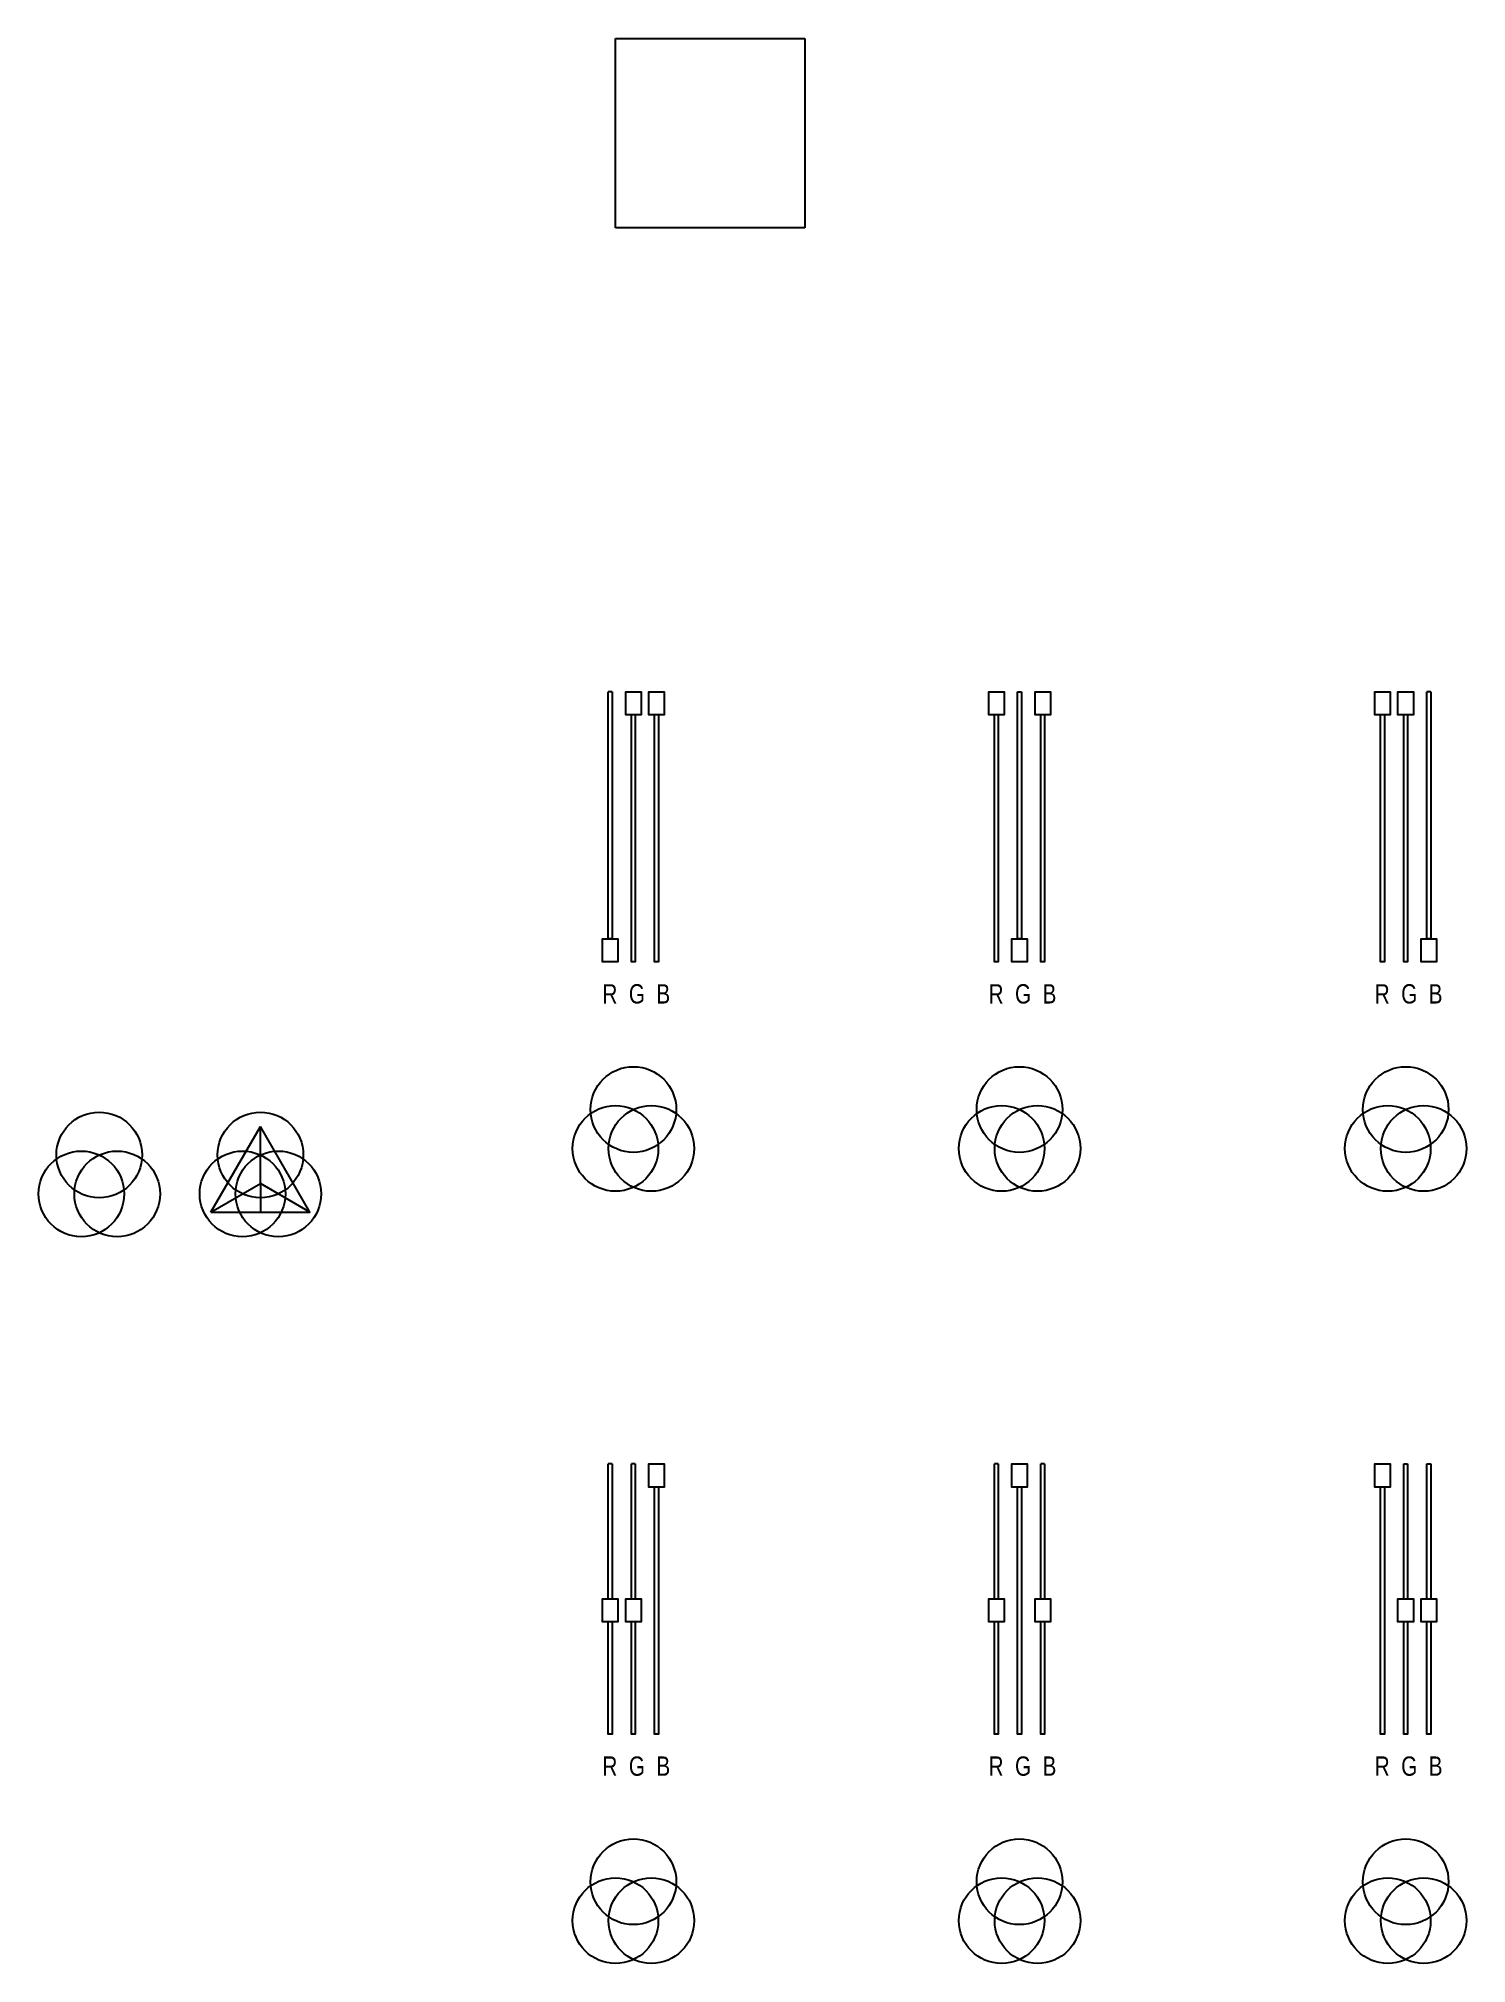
# Model space of a CAD drawing. Header units: millimetres. Extents: x -1834 to 111, y -353 to 145.
# Drawn here: x -1833.5 to -1463.7, y -353.4 to 145.2 of the extents above; entities that cross this region are included whole.
import ezdxf

# ---------------------------------------------------------------- set-up
doc = ezdxf.new("R2010")
doc.units = ezdxf.units.MM
doc.styles.add('style1', font='', dxfattribs={"width": 0.75})
doc.styles.get('style1').set_extended_font_data('Myriad Web Pro')
picture_1 = doc.add_image_def('image2.png', size_in_pixel=(235, 235))

msp = doc.modelspace()

# ---------------------------------------------------------------- texts
at = {"char_height": 5, "attachment_point": 1, "style": 'style1'}
for insert in [(-1687.48, -99.76), (-1587.48, -99.76), (-1487.48, -99.76), (-1687.48, -299.76), (-1587.48, -299.76), (-1487.48, -299.76)]:
    msp.add_mtext_dynamic_manual_height_columns('{\\W0.8;R  G  B}', width=18.7931, gutter_width=12.5, heights=[0], dxfattribs=dict(at, insert=insert))

# ---------------------------------------------------------------- linework, layer by layer
for p, q in [((-1684.97, -24), (-1685.97, -24)), ((-1579.97, -24), (-1578.97, -24)), ((-1472.97, -24), (-1473.97, -24)), ((-1776.05, -151.39), (-1776.05, -136.6)), ((-1788.86, -158.78), (-1776.05, -151.39)), ((-1763.24, -158.78), (-1776.05, -151.39)), ((-1776.05, -151.39), (-1776.05, -158.78)), ((-1684.97, -224), (-1685.97, -224)), ((-1678.97, -224), (-1679.97, -224)), ((-1584.97, -224), (-1585.97, -224)), ((-1572.97, -224), (-1573.97, -224)), ((-1479.97, -224), (-1478.97, -224)), ((-1473.97, -224), (-1472.97, -224))]:
    msp.add_line(p, q)
for points in [[(-1684.97, -24), (-1684.97, -88), (-1685.97, -88), (-1685.97, -24)], [(-1578.97, -24), (-1578.97, -88), (-1579.97, -88), (-1579.97, -24)], [(-1472.97, -24), (-1472.97, -88), (-1473.97, -88), (-1473.97, -24)], [(-1678.97, -30), (-1678.97, -94), (-1679.97, -94), (-1679.97, -30)], [(-1672.97, -30), (-1672.97, -94), (-1673.97, -94), (-1673.97, -30)], [(-1584.97, -30), (-1584.97, -94), (-1585.97, -94), (-1585.97, -30)], [(-1572.97, -30), (-1572.97, -94), (-1573.97, -94), (-1573.97, -30)], [(-1484.97, -30), (-1484.97, -94), (-1485.97, -94), (-1485.97, -30)], [(-1478.97, -30), (-1478.97, -94), (-1479.97, -94), (-1479.97, -30)], [(-1788.86, -158.78), (-1776.05, -136.6)], [(-1788.86, -158.78), (-1763.24, -158.78), (-1776.05, -136.6)], [(-1685.97, -258.91), (-1685.97, -224)], [(-1684.97, -224), (-1684.97, -258.91)], [(-1679.97, -258.91), (-1679.97, -224)], [(-1678.97, -224), (-1678.97, -258.91)], [(-1585.97, -258.91), (-1585.97, -224)], [(-1584.97, -224), (-1584.97, -258.91)], [(-1573.97, -258.91), (-1573.97, -224)], [(-1572.97, -224), (-1572.97, -258.91)], [(-1479.97, -258.91), (-1479.97, -224)], [(-1478.97, -224), (-1478.97, -258.91)], [(-1473.97, -258.91), (-1473.97, -224)], [(-1472.97, -224), (-1472.97, -258.91)], [(-1672.97, -230), (-1672.97, -294), (-1673.97, -294), (-1673.97, -230)], [(-1578.97, -230), (-1578.97, -294), (-1579.97, -294), (-1579.97, -230)], [(-1484.97, -230), (-1484.97, -294), (-1485.97, -294), (-1485.97, -230)], [(-1684.97, -264.91), (-1684.97, -294), (-1685.97, -294), (-1685.97, -264.91)], [(-1678.97, -264.91), (-1678.97, -294), (-1679.97, -294), (-1679.97, -264.91)], [(-1584.97, -264.91), (-1584.97, -294), (-1585.97, -294), (-1585.97, -264.91)], [(-1572.97, -264.91), (-1572.97, -294), (-1573.97, -294), (-1573.97, -264.91)], [(-1478.97, -264.91), (-1478.97, -294), (-1479.97, -294), (-1479.97, -264.91)], [(-1472.97, -264.91), (-1472.97, -294), (-1473.97, -294), (-1473.97, -264.91)]]:
    msp.add_lwpolyline(points)
for points in [[(-1679.47, -24), (-1677.47, -24), (-1677.47, -30), (-1681.47, -30), (-1681.47, -24)], [(-1673.47, -24), (-1671.47, -24), (-1671.47, -30), (-1675.47, -30), (-1675.47, -24)], [(-1585.47, -24), (-1583.47, -24), (-1583.47, -30), (-1587.47, -30), (-1587.47, -24)], [(-1573.47, -24), (-1571.47, -24), (-1571.47, -30), (-1575.47, -30), (-1575.47, -24)], [(-1485.47, -24), (-1483.47, -24), (-1483.47, -30), (-1487.47, -30), (-1487.47, -24)], [(-1479.47, -24), (-1477.47, -24), (-1477.47, -30), (-1481.47, -30), (-1481.47, -24)], [(-1685.47, -88), (-1683.47, -88), (-1683.47, -94), (-1687.47, -94), (-1687.47, -88)], [(-1579.47, -88), (-1577.47, -88), (-1577.47, -94), (-1581.47, -94), (-1581.47, -88)], [(-1473.47, -88), (-1471.47, -88), (-1471.47, -94), (-1475.47, -94), (-1475.47, -88)], [(-1673.47, -224), (-1671.47, -224), (-1671.47, -230), (-1675.47, -230), (-1675.47, -224)], [(-1579.47, -224), (-1577.47, -224), (-1577.47, -230), (-1581.47, -230), (-1581.47, -224)], [(-1485.47, -224), (-1483.47, -224), (-1483.47, -230), (-1487.47, -230), (-1487.47, -224)], [(-1685.47, -258.91), (-1683.47, -258.91), (-1683.47, -264.91), (-1687.47, -264.91), (-1687.47, -258.91)], [(-1679.47, -258.91), (-1677.47, -258.91), (-1677.47, -264.91), (-1681.47, -264.91), (-1681.47, -258.91)], [(-1585.47, -258.91), (-1583.47, -258.91), (-1583.47, -264.91), (-1587.47, -264.91), (-1587.47, -258.91)], [(-1573.47, -258.91), (-1571.47, -258.91), (-1571.47, -264.91), (-1575.47, -264.91), (-1575.47, -258.91)], [(-1479.47, -258.91), (-1477.47, -258.91), (-1477.47, -264.91), (-1481.47, -264.91), (-1481.47, -258.91)], [(-1473.47, -258.91), (-1471.47, -258.91), (-1471.47, -264.91), (-1475.47, -264.91), (-1475.47, -258.91)]]:
    msp.add_lwpolyline(points, close=True)
for centre in [(-1679.47, -132.22), (-1579.47, -132.22), (-1479.47, -132.22), (-1817.79, -143.99), (-1776.05, -143.99), (-1684.11, -142.29), (-1674.82, -142.29), (-1584.11, -142.29), (-1574.82, -142.29), (-1484.11, -142.29), (-1474.82, -142.29), (-1822.43, -154.07), (-1813.15, -154.07), (-1780.69, -154.07), (-1771.41, -154.07), (-1679.47, -332.22), (-1579.47, -332.22), (-1479.47, -332.22), (-1684.11, -342.29), (-1674.82, -342.29), (-1584.11, -342.29), (-1574.82, -342.29), (-1484.11, -342.29), (-1474.82, -342.29)]:
    msp.add_circle(centre, 11.09)

msp.set_redraw_order([(e.dxf.handle, doc.entitydb.next_handle()) for e in msp.query("TEXT MTEXT ATTDEF DIMENSION ARC_DIMENSION")])  # texts and dimensions are drawn at this point

# ---------------------------------------------------------------- pictures from other files: only their frames are drawn
image = msp.add_image(picture_1, insert=(-1684.14, 96.1), size_in_units=(49.06, 49.06))
image.dxf.flags = 7

doc.saveas('drawing.dxf')
